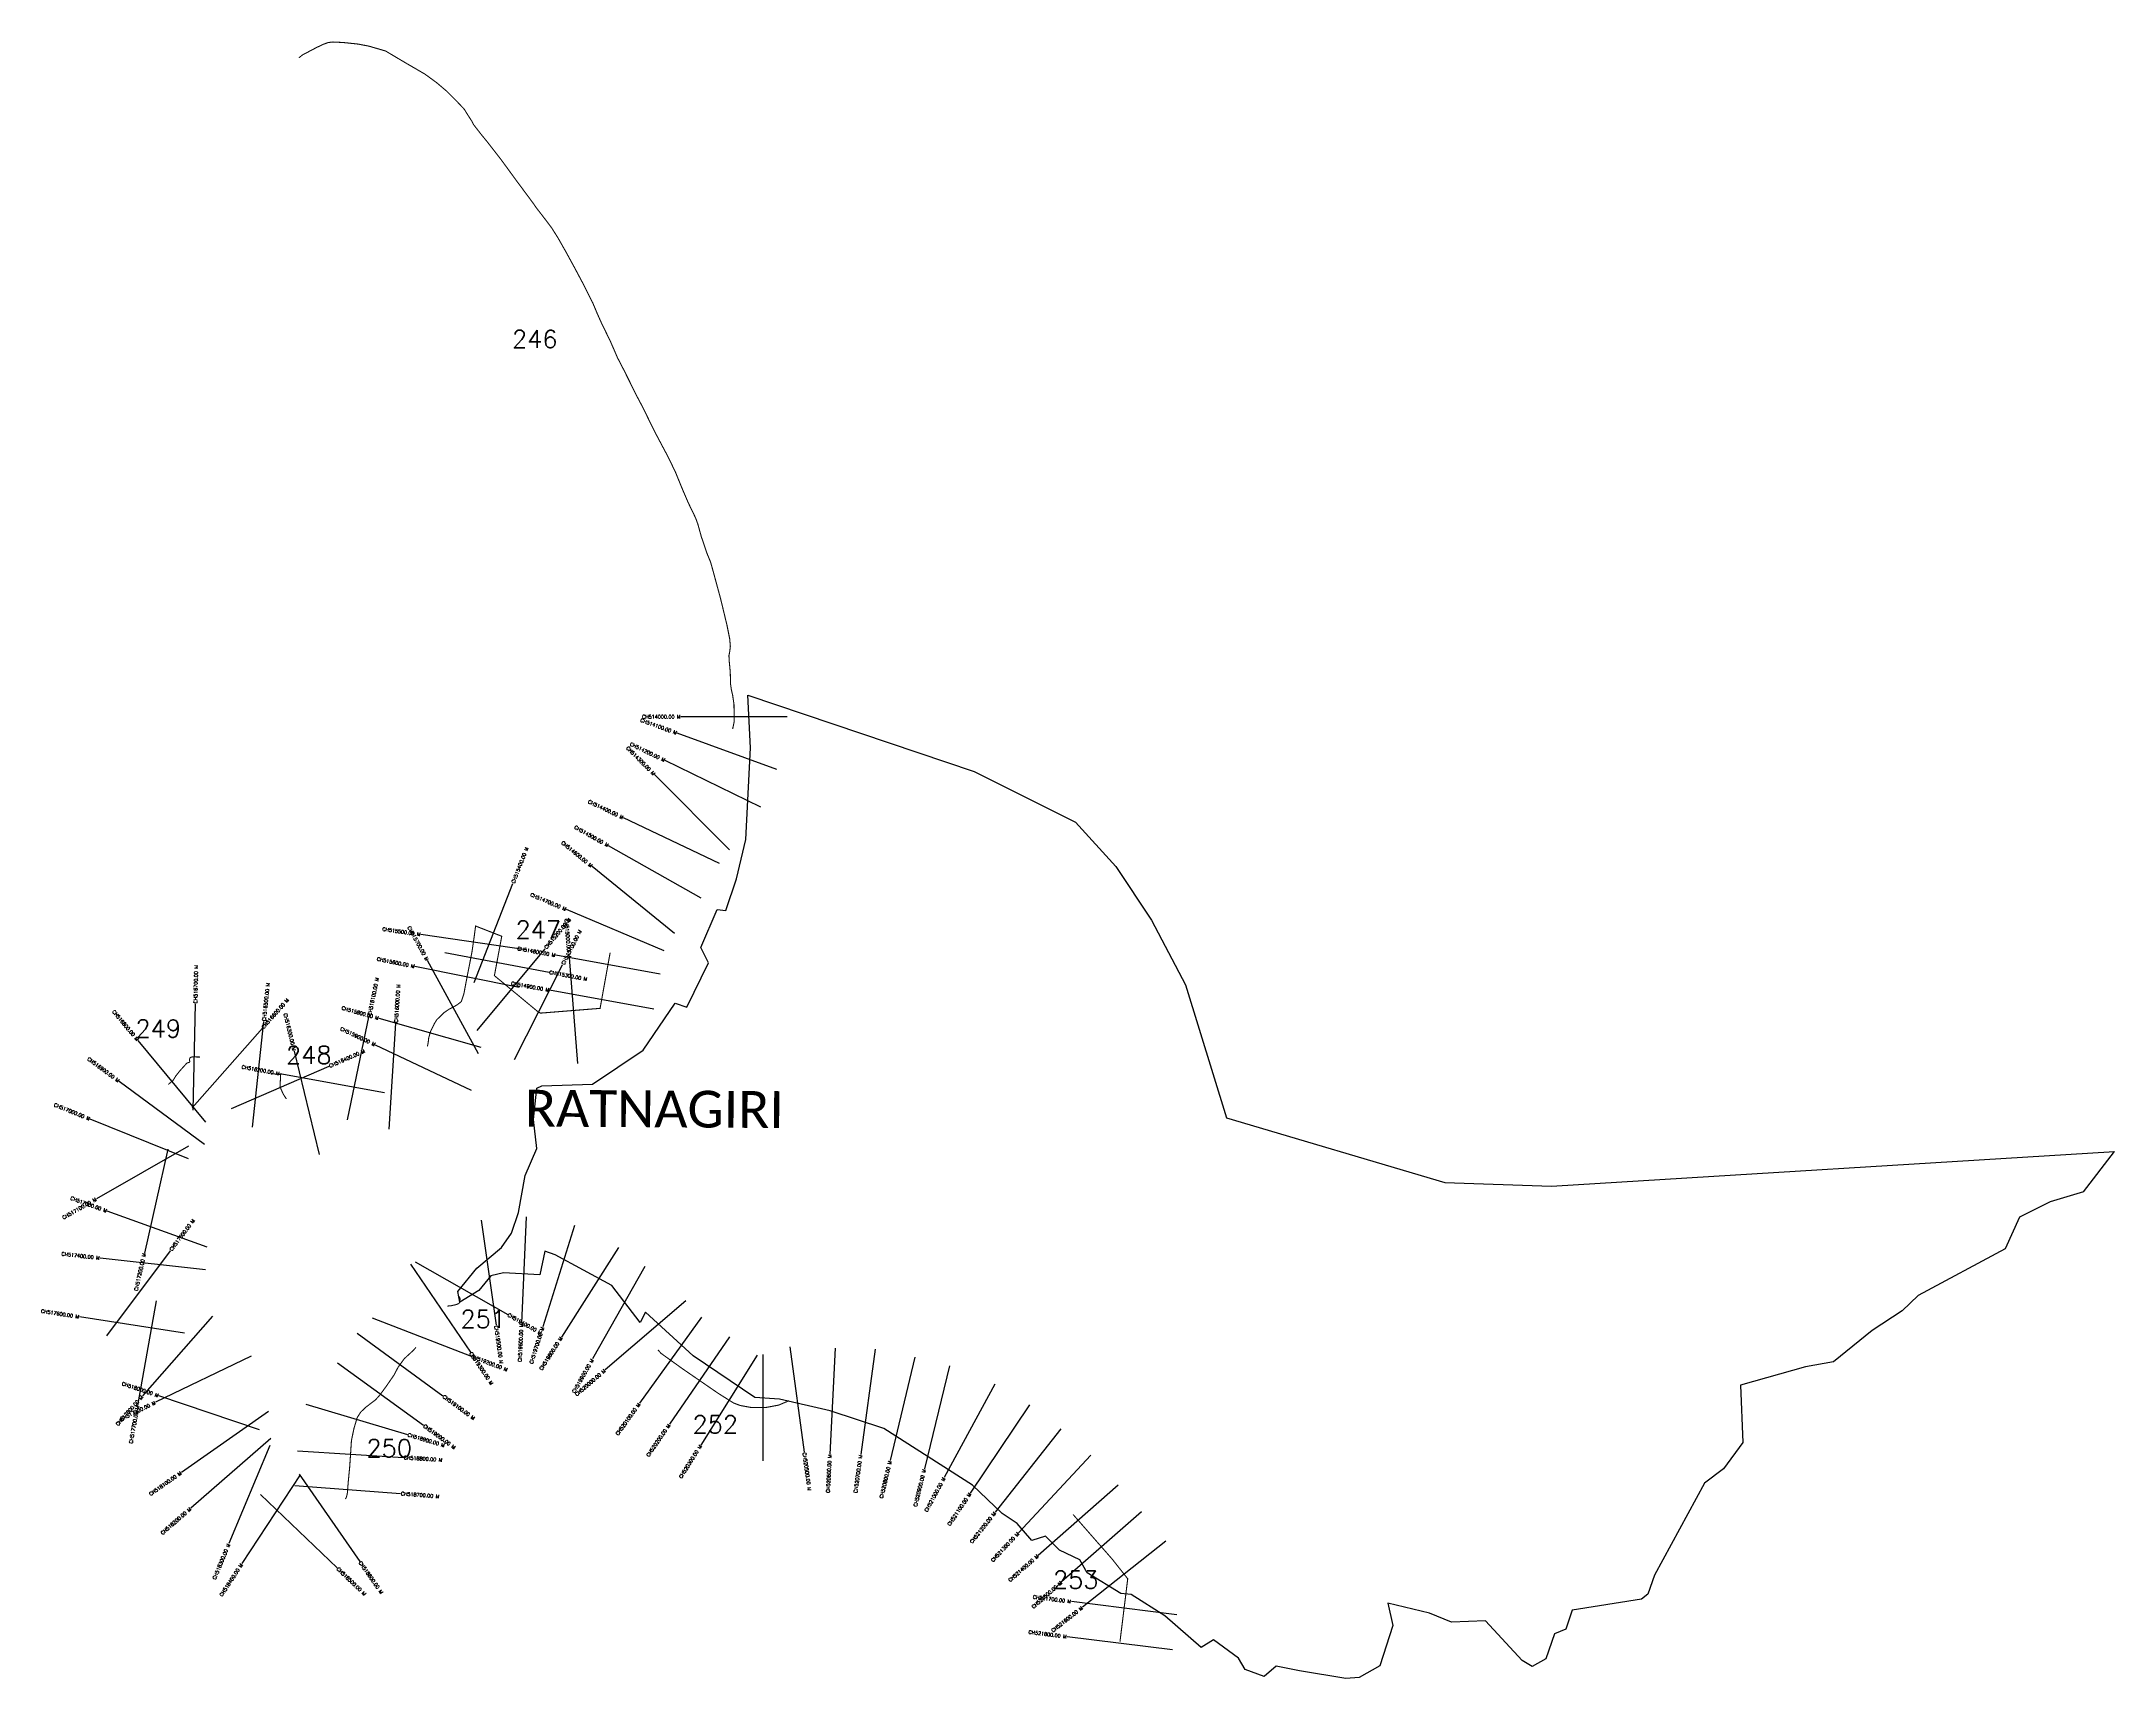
# Model space of a CAD drawing. Header units: metres. Extents: x 315415 to 321268, y 1878408 to 1883029.
import ezdxf
from ezdxf.enums import TextEntityAlignment as Align

# ---------------------------------------------------------------- set-up
doc = ezdxf.new("R2010")
doc.units = ezdxf.units.M
for name, color, linetype in [('ARTIFICIALLY PROTECTED', 4, 'Continuous'), ('CS', 134, 'Continuous'), ('CSMark', 6, 'Continuous'), ('village', 3, 'Continuous'), ('VILLAGE NAME', 250, 'Continuous')]:
    doc.layers.add(name, color=color, linetype=linetype)
doc.styles.get("Standard").update_dxf_attribs({"font": 'simplex.shx'})

msp = doc.modelspace()

# ---------------------------------------------------------------- linework, layer by layer
at = {"color": 6, "flags": 128}
msp.add_lwpolyline([(321180.5, 1879782.2), (321268.2, 1879896)], dxfattribs=at)
at = {"layer": 'ARTIFICIALLY PROTECTED', "flags": 128}
msp.add_lwpolyline([(316142, 1882983.4, 3, 3, 0), (316152.4, 1882991.5, 3, 3, 0), (316191.3, 1883012, 3, 3, 0), (316210.9, 1883021.3, 3, 3, 0), (316224.6, 1883026.2, 3, 3, 0), (316237.9, 1883027.7, 3, 3, 0), (316267, 1883026.3, 3, 3, 0), (316308.8, 1883021.9, 3, 3, 0), (316339.2, 1883016.1, 3, 3, 0), (316386.6, 1883002.3, 3, 3, 0), (316438.1, 1882971.7, 3, 3, 0), (316497.6, 1882937.1, 3, 3, 0), (316530.4, 1882913.2, 3, 3, 0), (316558.5, 1882889.4, 3, 3, 0), (316585.8, 1882862.3, 3, 3, 0), (316608.8, 1882837.9, 3, 3, 0), (316615.6, 1882826.7, 3, 3, 0), (316621.3, 1882817.8, 3, 3, 0), (316630.3, 1882803.9, 3, 3, 0), (316635.2, 1882794.3, 3, 3, 0), (316657.9, 1882765.1, 3, 3, 0), (316673.6, 1882746, 3, 3, 0), (316713.3, 1882694.9, 3, 3, 0), (316756.2, 1882636.1, 3, 3, 0), (316803.1, 1882572.9, 3, 3, 0), (316812.6, 1882559.1, 3, 3, 0), (316822.5, 1882546.4, 3, 3, 0), (316843, 1882519.7, 3, 3, 0), (316855.7, 1882502.7, 3, 3, 0), (316873.8, 1882474, 3, 3, 0), (316895.4, 1882435.9, 3, 3, 0), (316919.2, 1882392.4, 3, 3, 0), (316945.9, 1882342.3, 3, 3, 0), (316963.9, 1882306.1, 3, 3, 0), (316971.6, 1882291.2, 3, 3, 0), (316983.8, 1882262, 3, 3, 0), (316995.6, 1882235.6, 3, 3, 0), (317021.8, 1882181.7, 3, 3, 0), (317041.4, 1882136.4, 3, 3, 0), (317059.5, 1882101.5, 3, 3, 0), (317096.1, 1882027.9, 3, 3, 0), (317102.6, 1882015.6, 3, 3, 0), (317111.2, 1881999.4, 3, 3, 0), (317117, 1881987.9, 3, 3, 0), (317122.4, 1881976.7, 3, 3, 0), (317147.7, 1881925.2, 3, 3, 0), (317158.9, 1881904.3, 3, 3, 0), (317159.8, 1881902.5, 3, 3, 0), (317178.6, 1881867.1, 3, 3, 0), (317190.8, 1881843, 3, 3, 0), (317205, 1881813.5, 3, 3, 0), (317225.5, 1881763.4, 3, 3, 0), (317241.5, 1881726.4, 3, 3, 0), (317261.8, 1881684.4, 3, 3, 0), (317268.2, 1881666.9, 3, 3, 0), (317278.1, 1881631.2, 3, 3, 0), (317294.6, 1881582.8, 3, 3, 0), (317303.9, 1881560.4, 3, 3, 0), (317310, 1881539, 3, 3, 0), (317332.7, 1881455.3, 3, 3, 0), (317350.5, 1881381.3, 3, 3, 0), (317358.1, 1881343.2, 3, 3, 0), (317360, 1881322.1, 3, 3, 0), (317358.6, 1881309.5, 3, 3, 0), (317358.4, 1881307.7, 3, 3, 0), (317356, 1881295.5, 3, 3, 0), (317356.9, 1881279.3, 3, 3, 0), (317359.7, 1881249.8, 3, 3, 0), (317360.6, 1881215.2, 3, 3, 0), (317362.9, 1881199.2, 3, 3, 0), (317363.6, 1881196.2, 3, 3, 0), (317366.3, 1881185.1, 3, 3, 0), (317370.2, 1881158.8, 3, 3, 0), (317370.5, 1881140.3, 3, 3, 0), (317370.5, 1881107.5, 3, 3, 0), (317367.2, 1881091.9, 3, 3, 0), (317366.4, 1881088.5, 0, 0, 0)], format="xyseb", dxfattribs=at)
at = {"layer": 'ARTIFICIALLY PROTECTED', "const_width": 3, "flags": 128}
for points in [[(317020.6, 1880457.1), (316992.2, 1880299.9), (316824.1, 1880286.5), (316817, 1880290.1), (316693.8, 1880392.3), (316714.6, 1880503.4), (316640.7, 1880532.3), (316636.8, 1880502.8), (316630.5, 1880459.4), (316620.8, 1880409.7), (316616.5, 1880387.9), (316607.7, 1880341.2), (316600.5, 1880319.1), (316588.9, 1880310), (316564.7, 1880296.7), (316552, 1880288.1), (316531.2, 1880267.8), (316524.2, 1880256.7), (316513.5, 1880234.4), (316508.4, 1880216.7), (316506.9, 1880203.2), (316504.6, 1880192.4)], [(315862.2, 1880162.5), (315841.3, 1880162.9), (315836.6, 1880161.8), (315834.7, 1880160.6), (315833.5, 1880158.1), (315832.8, 1880154.3), (315833.5, 1880151.6), (315833.6, 1880149.6), (315832.7, 1880147.9), (315829.6, 1880146.7), (315825.5, 1880145.4), (315806.2, 1880124.1), (315794.1, 1880108.9), (315786.6, 1880096.5), (315773.9, 1880085.9), (315773.4, 1880084.8)], [(316106.6, 1880044.1), (316097.4, 1880058.1), (316088.5, 1880078.6), (316090.3, 1880112.6), (316064.1, 1880115.9)], [(316561.2, 1879459.5), (316571.7, 1879460.5), (316586.1, 1879463.7), (316593.4, 1879466.8), (316595.8, 1879470.2), (316596.3, 1879474.2), (316596.9, 1879480.5), (316594.8, 1879485.5), (316594.6, 1879487.3)], [(316272.7, 1878915), (316274.9, 1878917.5), (316277.1, 1878924.1), (316278.7, 1878932.3), (316281, 1878961.5), (316285.5, 1879008.4), (316290.1, 1879079.5), (316297, 1879113.1), (316306.3, 1879144.5), (316316.1, 1879159.9), (316331, 1879174.2), (316346.6, 1879186.1), (316358, 1879194.6), (316371.4, 1879209.7), (316388.5, 1879233.2), (316410.9, 1879265.6), (316421.9, 1879287), (316439.3, 1879310.9), (316465.4, 1879334.9), (316472.3, 1879343)], [(317155.6, 1879336), (317163.9, 1879326.4), (317223, 1879283.9), (317326.3, 1879212.8), (317369.4, 1879185.8), (317387.8, 1879178.9), (317420.9, 1879172.9), (317458.4, 1879172.9), (317496.2, 1879179.9), (317525.8, 1879192.4)], [(318327.5, 1878871.4), (318438.3, 1878745), (318482, 1878689.7), (318460.1, 1878512.1)]]:
    msp.add_lwpolyline(points, dxfattribs=at)
at = {"layer": 'CS'}
for p, q in [((317491.5, 1880974.1), (317209.6, 1881076.8)), ((317520.5, 1881123), (317220.5, 1881123)), ((317357.9, 1880747.4), (317145.9, 1880959.6)), ((317445.9, 1880868.3), (317175.9, 1880999.2)), ((317329, 1880708.9), (317058, 1880837.6)), ((317277.2, 1880611.3), (317015.9, 1880758.7)), ((317202.2, 1880511.2), (316969.4, 1880700.3)), ((316636.4, 1880372.9), (316745.7, 1880652.3)), ((317173.4, 1880462), (316897.1, 1880578.8)), ((316782.9, 1880465.2), (316486.1, 1880508.3)), ((316648.6, 1880171.7), (316504.6, 1880434.9)), ((316553.4, 1880457.6), (316848.2, 1880402.3)), ((316645.5, 1880237.4), (316837, 1880468.4)), ((317162, 1880396.2), (316866.8, 1880449.6)), ((316929.3, 1880144.4), (316905.5, 1880443.5)), ((316763.6, 1880358.8), (316469.5, 1880418)), ((316750.3, 1880155.8), (316886.5, 1880423.1)), ((315843.3, 1880012.9), (315849.6, 1880312.8)), ((317144.2, 1880297.8), (316849, 1880351.2)), ((316010.7, 1879964.8), (316042.9, 1880263.1)), ((316279.4, 1879985.7), (316340.6, 1880279.3)), ((316656.6, 1880189.4), (316368.1, 1880271.5)), ((316396.6, 1879959), (316415.9, 1880258.4)), ((315879.2, 1879978.4), (315687.6, 1880209.2)), ((315840.3, 1880018.7), (316038.6, 1880243.9)), ((316629.6, 1880068.3), (316358.3, 1880196.4)), ((315951.7, 1880017.1), (316227, 1880136.4)), ((316199.6, 1879887.8), (316129, 1880179.4)), ((315875.7, 1879915.8), (315634.2, 1880093.8)), ((316383.2, 1880061.9), (316088, 1880115.4)), ((315830.5, 1879874.8), (315552.4, 1879987.4)), ((315830.4, 1879911.1), (315570, 1879762.2)), ((315771.4, 1879902), (315705.7, 1879609.3)), ((315882.6, 1879625.8), (315600.4, 1879727.7)), ((316656.2, 1879702.4), (316698.4, 1879405.3)), ((316783.5, 1879711), (316770.2, 1879411.3)), ((316919.8, 1879687.3), (316830.1, 1879401)), ((315599.2, 1879375.8), (315779.1, 1879615.9)), ((317044.2, 1879625.3), (316883.1, 1879372.2)), ((315878.5, 1879562.2), (315580.3, 1879595.1)), ((316457, 1879577.5), (316625.9, 1879329.5)), ((316470.3, 1879584), (316731.3, 1879436.1)), ((317118.8, 1879571.2), (316971, 1879310.2)), ((315818.4, 1879382.7), (315522, 1879428.9)), ((315739.2, 1879474.6), (315686.3, 1879179.3)), ((315898.3, 1879430.8), (315699.9, 1879205.8)), ((317234.6, 1879474.5), (317006.6, 1879279.4)), ((317278.7, 1879428.6), (317103.4, 1879185.1)), ((316306.4, 1879383.2), (316548.6, 1879206.1)), ((316348.5, 1879426.4), (316628.4, 1879318.4)), ((317357.9, 1879373.1), (317188, 1879125.9)), ((316007.1, 1879318.5), (315737, 1879187.9)), ((317436, 1879321.1), (317276.4, 1879067.1)), ((317452, 1879322.9), (317452, 1879022.9)), ((317528.3, 1879344.2), (317568.8, 1879046.9)), ((317655.9, 1879341), (317640.9, 1879041.4)), ((317768.7, 1879337.6), (317728, 1879040.3)), ((317881.2, 1879315), (317811.2, 1879023.3)), ((316251.2, 1879299.5), (316493.9, 1879123.2)), ((317978.9, 1879291.2), (317907.8, 1878999.7)), ((316030.3, 1879109.9), (315746.1, 1879206.2)), ((318107.1, 1879239.4), (317964, 1878975.8)), ((316055.7, 1879162.3), (315810, 1878990.2)), ((316161.1, 1879182.4), (316448.7, 1879096.9)), ((318204.8, 1879180.5), (318037.4, 1878931.6)), ((316062.8, 1879085.9), (315836.5, 1878889)), ((318293.2, 1879112.7), (318107.3, 1878877.3)), ((316059.6, 1879066.4), (315944.3, 1878789.4)), ((316138, 1879051.1), (316437.4, 1879032.1)), ((318377.9, 1879039), (318173.3, 1878819.6)), ((316145.6, 1878983.5), (315981.1, 1878732.6)), ((316142.5, 1878984.9), (316313.7, 1878738.6)), ((316033, 1878927.4), (316250, 1878720.2)), ((316129.9, 1878953.4), (316429, 1878930.4)), ((318454.8, 1878953.7), (318229.2, 1878755.9)), ((318520.7, 1878878.5), (318295.2, 1878680.7)), ((318589.4, 1878795.7), (318354.1, 1878609.7)), ((318620.7, 1878588.4), (318322.9, 1878625.3)), ((318608.4, 1878489.2), (318310.6, 1878526.1))]:
    msp.add_line(p, q, dxfattribs=at)
at = {"layer": 'village', "color": 6}
msp.add_polyline3d([(321180.5, 1879782.2, 0), (321086.9, 1879754, 0), (321000.1, 1879710.1, 0), (320959.6, 1879620.7, 0), (320714, 1879489.4, 0), (320668.9, 1879445.9, 0), (320584.1, 1879390.5, 0), (320474.6, 1879302.3, 0), (320395.8, 1879288.4, 0), (320211.7, 1879236.2, 0), (320218.7, 1879074.5, 0), (320163.8, 1879000.3, 0), (320110.9, 1878959.8, 0), (319969.2, 1878699.7, 0), (319950.4, 1878646.7, 0), (319932.7, 1878632.2, 0), (319737.2, 1878601.4, 0), (319718.7, 1878547.7, 0), (319686.6, 1878534.7, 0), (319662.1, 1878463.3, 0), (319624.3, 1878442.3, 0), (319595.9, 1878459.4, 0), (319491.9, 1878571, 0), (319395.8, 1878567.7, 0), (319333.8, 1878592.5, 0), (319216.1, 1878620.6, 0), (319230.8, 1878558.2, 0), (319194.1, 1878444.1, 0), (319135.2, 1878410.6, 0), (319097.8, 1878408.2, 0), (318967.2, 1878429.9, 0), (318901.5, 1878443.5, 0), (318866.8, 1878414.3, 0), (318813.2, 1878433.2, 0), (318794.6, 1878465.7, 0), (318723.7, 1878517.1, 0), (318689.7, 1878495.3, 0), (318587.1, 1878585.1, 0), (318492.1, 1878645.8, 0), (318462.2, 1878648.6, 0), (318367.7, 1878706.4, 0), (318347.1, 1878743.5, 0), (318289.4, 1878770.4, 0), (318249.6, 1878810.1, 0), (318211.5, 1878798.1, 0), (318170.2, 1878845.5, 0), (318127.7, 1878874.1, 0), (318043.4, 1878954.1, 0), (317793.4, 1879113.9, 0), (317641.5, 1879163.7, 0), (317499.2, 1879196.8, 0), (317428.7, 1879201.6, 0), (317254.7, 1879318.6, 0), (317120.4, 1879442.1, 0), (317105.4, 1879413.2, 0), (317025.3, 1879517.8, 0), (316865, 1879604.6, 0), (316836.4, 1879614.6, 0), (316822.4, 1879548.1, 0), (316719.5, 1879553.1, 0), (316683.8, 1879544.7, 0), (316649.6, 1879503.9, 0), (316596.2, 1879470.1, 0), (316591, 1879500.8, 0), (316644.6, 1879566.3, 0), (316714.1, 1879624.4, 0), (316742.5, 1879665.2, 0), (316761.4, 1879723.3, 0), (316780.6, 1879828.1, 0), (316813.3, 1879904.3, 0), (316804.6, 1879985.9, 0), (316813.9, 1880074.8, 0), (316827.5, 1880080.9, 0), (316970.5, 1880086, 0), (317114.2, 1880181.8, 0), (317204, 1880314.3, 0), (317236.7, 1880303.3, 0), (317298.6, 1880428.2, 0), (317276.4, 1880472, 0), (317322.9, 1880578.9, 0), (317347, 1880576.4, 0), (317377.8, 1880665.9, 0), (317403.9, 1880776.8, 0), (317417.3, 1881035.6, 0), (317408.9, 1881184.4, 0), (318048.7, 1880968.1, 0), (318334.5, 1880825.1, 0), (318448.2, 1880700.4, 0), (318548.8, 1880549.1, 0), (318644.7, 1880366, 0), (318761, 1879990.7, 0), (319377.4, 1879808, 0), (319678.6, 1879798.2, 0), (321268.2, 1879896, 0)], dxfattribs=at)

# ---------------------------------------------------------------- texts
at = {"char_height": 50, "attachment_point": 1}
for s, insert in [('246', (316743.5, 1882214.3)), ('247', (316753.5, 1880547.4)), ('249', (315680.5, 1880267.7)), ('248', (316105.5, 1880193.3)), ('251', (316598.1, 1879448)), ('252', (317253.2, 1879150.6)), ('250', (316332.5, 1879083.3)), ('253', (318270.9, 1878712))]:
    msp.add_mtext_dynamic_manual_height_columns(s, width=84.374, gutter_width=1, heights=[74.2], dxfattribs=dict(at, insert=insert))
at = {"layer": 'CSMark'}
msp.add_text('CH514000.00 M', height=10, dxfattribs=at).set_placement((317219.5, 1881123), align=Align.MIDDLE_RIGHT)
for s, rotation, p in [('CH514100.00 M', 339.99767, (317208.6, 1881077.1)), ('CH514300.00 M', 314.98526, (317145.1, 1880960.3)), ('CH514200.00 M', 334.14854, (317175, 1880999.6)), ('CH514400.00 M', 334.59073, (317057.1, 1880838)), ('CH514500.00 M', 330.5795, (317015.1, 1880759.2)), ('CH514600.00 M', 320.91566, (316968.6, 1880700.9)), ('CH514700.00 M', 337.10104, (316896.1, 1880579.2)), ('CH515000.00 M', 274.54916, (316905.5, 1880444.5)), ('CH515500.00 M', 351.74153, (316485.1, 1880508.4)), ('CH515700.00 M', 298.682, (316504.2, 1880435.7)), ('CH515600.00 M', 348.61252, (316468.5, 1880418.2)), ('CH514800.00 M', 349.74741, (316865.8, 1880449.8)), ('CH514900.00 M', 349.74741, (316848, 1880351.4)), ('CH516800.00 M', 309.70105, (315686.9, 1880210)), ('CH516300.00 M', 283.59935, (316128.8, 1880180.4)), ('CH515800.00 M', 344.12337, (316367.1, 1880271.8)), ('CH515900.00 M', 334.70881, (316357.4, 1880196.9)), ('CH516900.00 M', 323.59283, (315633.4, 1880094.4)), ('CH516200.00 M', 349.71534, (316087, 1880115.6)), ('CH517000.00 M', 337.9682, (315551.5, 1879987.7)), ('CH517100.00 M', 29.76102, (315569.1, 1879761.7)), ('CH517300.00 M', 340.14154, (315599.5, 1879728)), ('CH517400.00 M', 353.7028, (315579.3, 1879595.2)), ('CH517200.00 M', 77.35219, (315705.4, 1879608.4)), ('CH517600.00 M', 351.13753, (315521, 1879429.1)), ('CH519600.00 M', 87.45641, (316770.2, 1879410.3)), ('CH519700.00 M', 72.59852, (316829.8, 1879400)), ('CH519800.00 M', 57.5412, (316882.6, 1879371.3)), ('CH519900.00 M', 60.46608, (316970.5, 1879309.3)), ('CH520000.00 M', 40.55518, (317005.9, 1879278.8)), ('CH517800.00 M', 48.59803, (315699.3, 1879205)), ('CH518000.00 M', 341.27931, (315745.2, 1879206.5)), ('CH517900.00 M', 25.79975, (315736.1, 1879187.5)), ('CH517700.00 M', 79.85971, (315686.2, 1879178.3)), ('CH520100.00 M', 54.25908, (317102.8, 1879184.3)), ('CH520200.00 M', 55.50316, (317187.4, 1879125.1)), ('CH520300.00 M', 57.86956, (317275.9, 1879066.2)), ('CH520600.00 M', 87.14684, (317640.9, 1879040.4)), ('CH520700.00 M', 82.19727, (317727.8, 1879039.3)), ('CH520800.00 M', 76.50102, (317811, 1879022.3)), ('CH518100.00 M', 35.02281, (315809.2, 1878989.6)), ('CH520900.00 M', 76.29852, (317907.6, 1878998.8)), ('CH521000.00 M', 61.50023, (317963.5, 1878974.9)), ('CH521100.00 M', 56.07845, (318036.8, 1878930.7)), ('CH518200.00 M', 41.03379, (315835.7, 1878888.3)), ('CH521200.00 M', 51.69372, (318106.6, 1878876.5)), ('CH518300.00 M', 67.40163, (315944, 1878788.5)), ('CH521300.00 M', 46.98859, (318172.6, 1878818.9)), ('CH518400.00 M', 56.74393, (315980.6, 1878731.8)), ('CH521400.00 M', 41.24618, (318228.5, 1878755.3)), ('CH521500.00 M', 41.24618, (318294.4, 1878680.1)), ('CH521700.00 M', 352.94003, (318321.9, 1878625.4)), ('CH521600.00 M', 38.31861, (318353.3, 1878609)), ('CH521800.00 M', 352.94003, (318309.6, 1878526.2))]:
    msp.add_text(s, height=10, rotation=rotation, dxfattribs=at).set_placement(p, align=Align.MIDDLE_RIGHT)
for s, rotation, p in [('CH515400.00 M', 68.61712, (316746.1, 1880653.2)), ('CH515200.00 M', 50.34669, (316837.6, 1880469.2)), ('CH515100.00 M', 63.00024, (316887, 1880423.9)), ('CH516700.00 M', 88.79734, (315849.6, 1880313.8)), ('CH516500.00 M', 83.83703, (316043, 1880264.1)), ('CH516100.00 M', 78.21669, (316340.9, 1880280.3)), ('CH516000.00 M', 86.31673, (316415.9, 1880259.4)), ('CH515300.00 M', 349.37132, (316849.2, 1880402.1)), ('CH516600.00 M', 48.63603, (316039.2, 1880244.6)), ('CH516400.00 M', 23.42572, (316227.9, 1880136.8)), ('CH517500.00 M', 53.15306, (315779.7, 1879616.7)), ('CH519400.00 M', 330.46296, (316732.2, 1879435.7)), ('CH519500.00 M', 278.07679, (316698.5, 1879404.3)), ('CH519300.00 M', 304.24388, (316626.4, 1879328.6)), ('CH519200.00 M', 338.89928, (316629.3, 1879318.1)), ('CH519100.00 M', 323.81944, (316549.4, 1879205.6)), ('CH518900.00 M', 343.42556, (316449.6, 1879096.6)), ('CH519000.00 M', 324.00053, (316494.7, 1879122.6)), ('CH518800.00 M', 356.35878, (316438.4, 1879032)), ('CH520500.00 M', 277.76151, (317569, 1879045.9)), ('CH518700.00 M', 355.59871, (316430, 1878930.3)), ('CH518600.00 M', 304.80805, (316314.3, 1878737.8)), ('CH518500.00 M', 316.33099, (316250.7, 1878719.5))]:
    msp.add_text(s, height=10, rotation=rotation, dxfattribs=at).set_placement(p, align=Align.MIDDLE_LEFT)
at = {"layer": 'VILLAGE NAME', "insert": (316780, 1880070.2), "char_height": 104.042, "attachment_point": 1, "rotation": 359.67619}
msp.add_mtext_dynamic_manual_height_columns('{\\fCalibri|b0|i0|c0|p34;RATNAGIRI}', width=108.17, gutter_width=520.2, heights=[0], dxfattribs=at)

doc.saveas('drawing.dxf')
